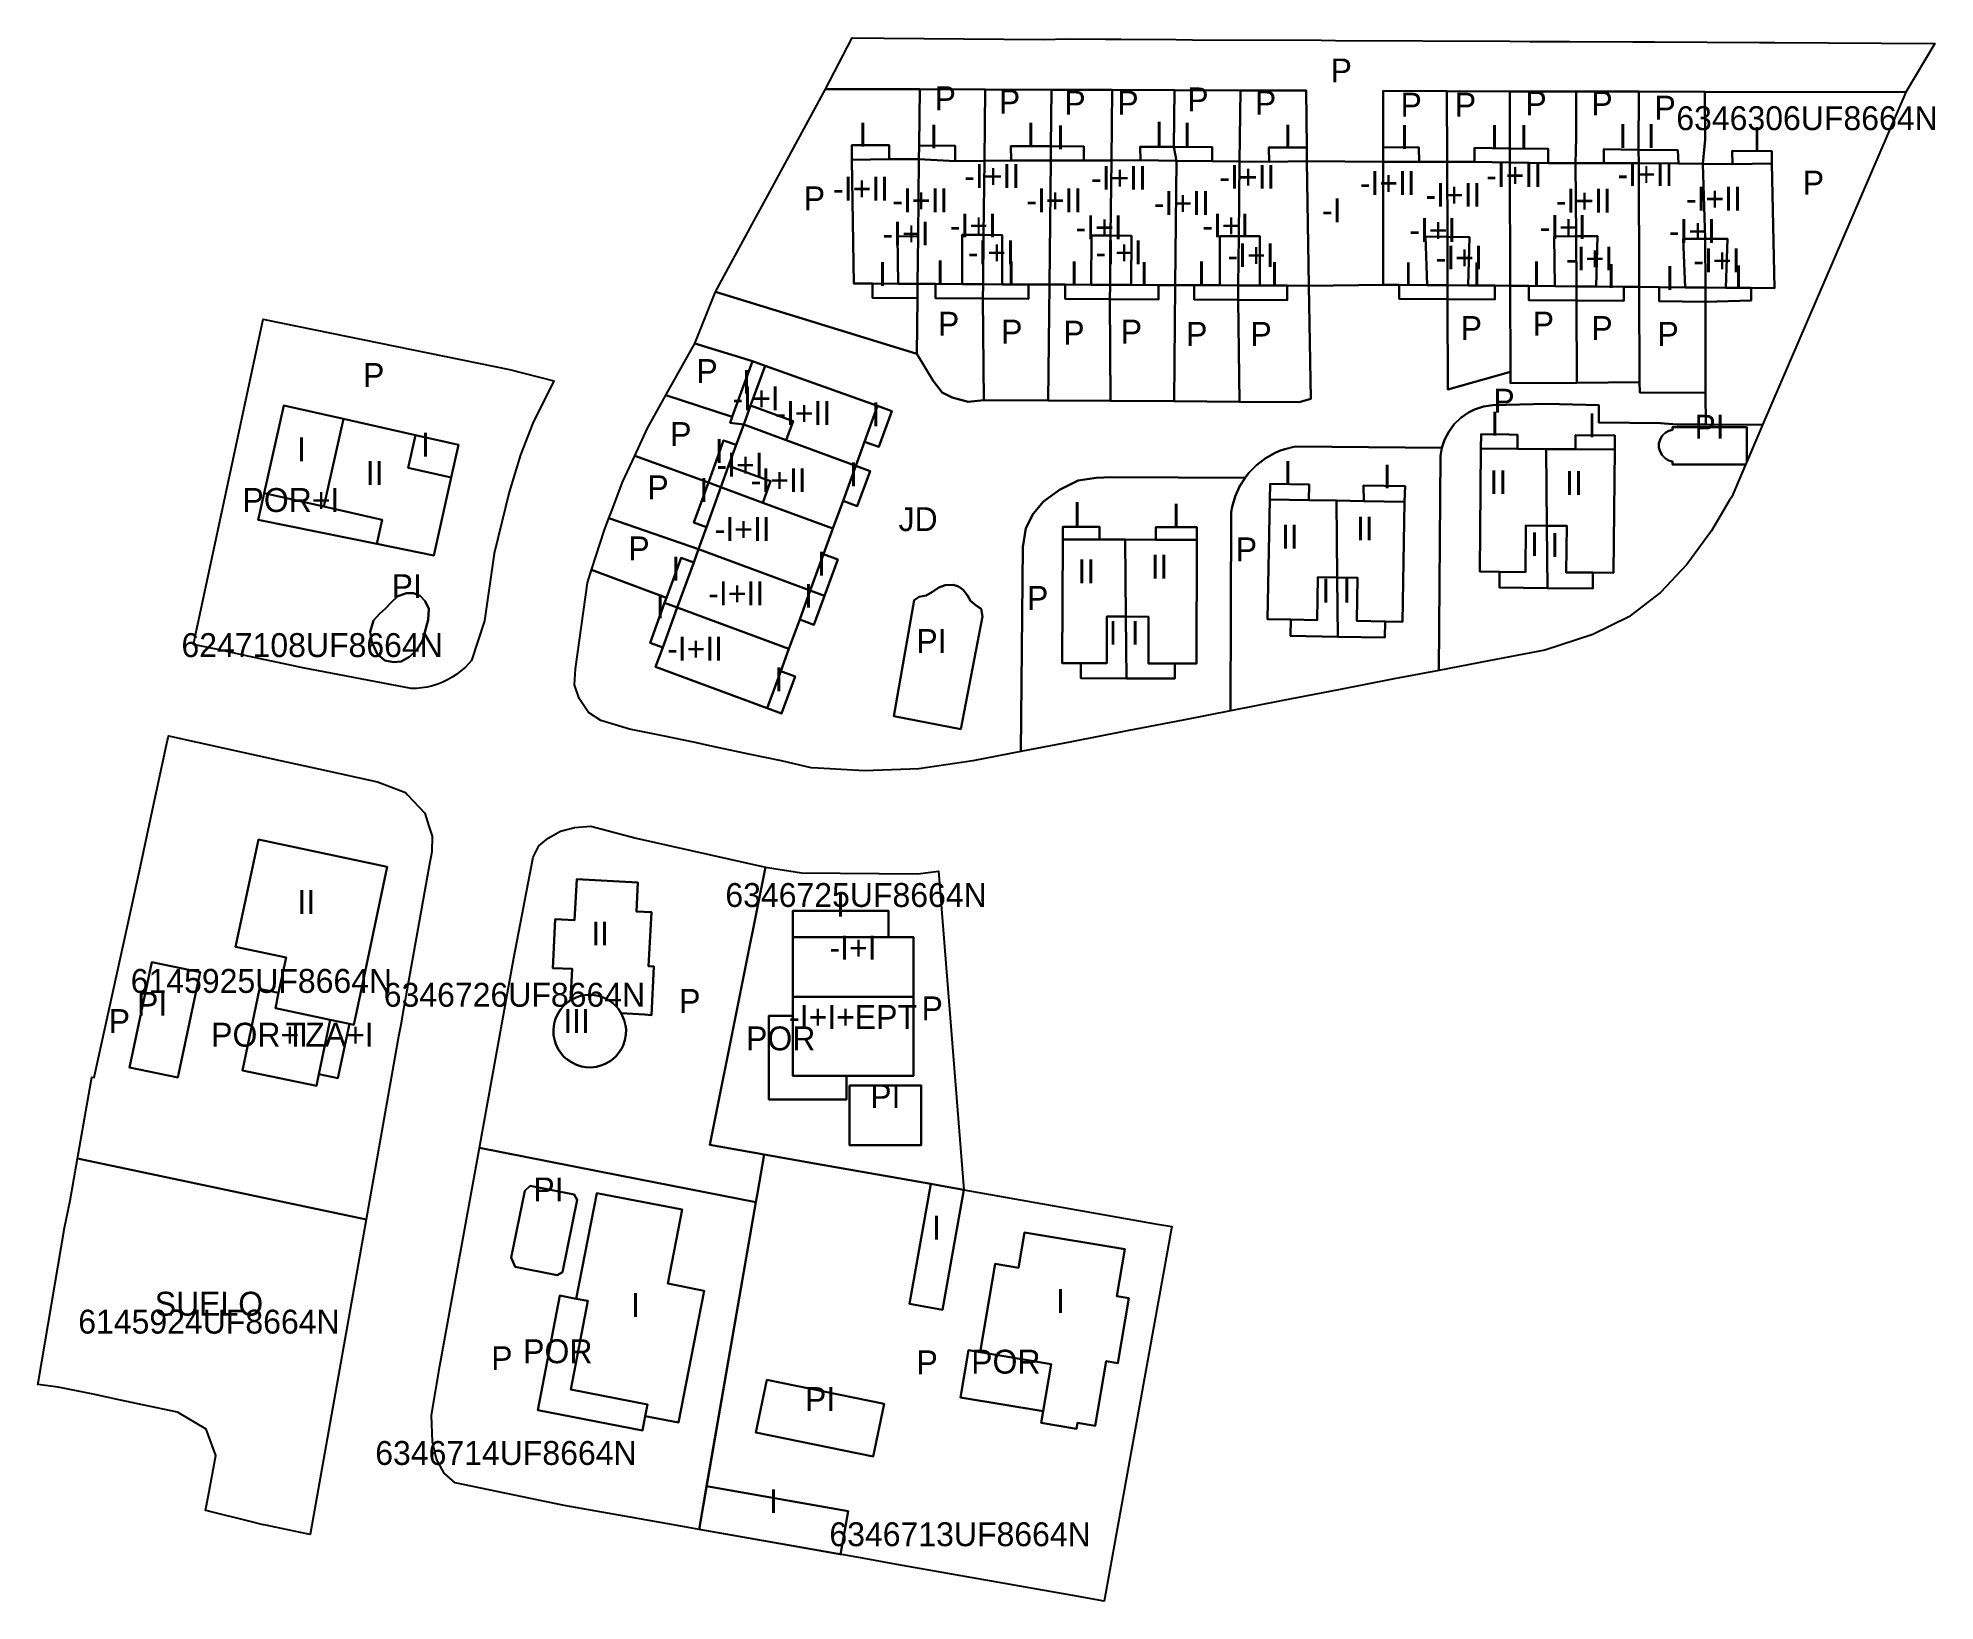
# Model space of a CAD drawing. Extents: x 386079 to 386238, y 4064353 to 4064483.
import ezdxf
from ezdxf.enums import TextEntityAlignment as Align

# ---------------------------------------------------------------- set-up
doc = ezdxf.new("R2010")
doc.units = 0
for name, color, linetype in [('Construccion', 6, 'CONTINUOUS'), ('Parcela', 7, 'CONTINUOUS'), ('RefCatastral', 7, 'CONTINUOUS'), ('txtConstru', 6, 'CONTINUOUS')]:
    doc.layers.add(name, color=color, linetype=linetype)

msp = doc.modelspace()

# ---------------------------------------------------------------- texts
at = {"layer": 'RefCatastral'}
for s, p in [('6346306UF8664N', (386226.97, 4064475.12)), ('6247108UF8664N', (386101.95, 4064431.03)), ('6346725UF8664N', (386147.44, 4064410.12)), ('6145925UF8664N', (386097.71, 4064402.93)), ('6346726UF8664N', (386118.87, 4064401.77)), ('6145924UF8664N', (386093.32, 4064374.42)), ('6346714UF8664N', (386118.16, 4064363.43)), ('6346713UF8664N', (386156.14, 4064356.63))]:
    msp.add_text(s, height=2, dxfattribs=at).set_placement(p, align=Align.BOTTOM_CENTER)
at = {"layer": 'txtConstru'}
for s, p in [('P', (386188.02, 4064479.11)), ('P', (386154.9, 4064476.79)), ('P', (386160.28, 4064476.51)), ('P', (386165.75, 4064476.41)), ('P', (386170.18, 4064476.41)), ('P', (386176.03, 4064476.69)), ('P', (386181.69, 4064476.41)), ('P', (386193.87, 4064476.25)), ('P', (386198.41, 4064476.25)), ('P', (386204.31, 4064476.37)), ('P', (386209.83, 4064476.37)), ('P', (386215.11, 4064476)), ('I', (386148.01, 4064473.74)), ('I', (386153.95, 4064473.59)), ('I', (386162.06, 4064473.74)), ('I', (386164.54, 4064473.52)), ('I', (386172.8, 4064473.82)), ('I', (386175.13, 4064473.74)), ('I', (386183.55, 4064473.59)), ('I', (386193.31, 4064473.55)), ('I', (386200.84, 4064473.55)), ('I', (386203.3, 4064473.55)), ('I', (386211.57, 4064473.63)), ('I', (386213.95, 4064473.63)), ('I', (386222.79, 4064473.39)), ('-I+II', (386158.83, 4064470.28)), ('-I+II', (386169.43, 4064470.13)), ('-I+II', (386180.17, 4064470.21)), ('-I+II', (386191.91, 4064469.7)), ('-I+II', (386202.48, 4064470.35)), ('-I+II', (386213.46, 4064470.44)), ('P', (386227.51, 4064469.73)), ('P', (386143.96, 4064468.41)), ('-I+II', (386147.86, 4064469.23)), ('-I+II', (386152.82, 4064468.25)), ('-I+II', (386164.02, 4064468.25)), ('-I+II', (386174.69, 4064468.02)), ('-I+II', (386197.4, 4064468.71)), ('-I+II', (386208.3, 4064468.22)), ('-I+II', (386219.19, 4064468.39)), ('-I', (386187.23, 4064467.41)), ('-I+I', (386151.62, 4064465.47)), ('-I+I', (386157.25, 4064466.14)), ('-I+I', (386167.77, 4064465.99)), ('-I+I', (386178.37, 4064466.14)), ('-I+I', (386195.68, 4064465.76)), ('-I+I', (386206.58, 4064466.01)), ('-I+I', (386217.39, 4064465.68)), ('-I+I', (386158.76, 4064463.89)), ('-I+I', (386169.43, 4064463.89)), ('-I+I', (386180.47, 4064463.66)), ('-I+I', (386197.89, 4064463.46)), ('-I+I', (386208.79, 4064463.38)), ('I', (386149.66, 4064462.08)), ('I', (386154.47, 4064462.23)), ('I', (386160.41, 4064462.15)), ('I', (386165.67, 4064462.15)), ('I', (386171.53, 4064462.08)), ('I', (386176.34, 4064462.15)), ('I', (386182.43, 4064462.08)), ('I', (386193.63, 4064462.07)), ('I', (386199.37, 4064462.07)), ('I', (386204.36, 4064462.15)), ('I', (386210.59, 4064461.91)), ('I', (386215.5, 4064461.74)), ('-I+I', (386219.44, 4064463.22)), ('I', (386221.24, 4064461.82)), ('P', (386155.18, 4064457.92)), ('P', (386160.47, 4064457.26)), ('P', (386165.66, 4064457.17)), ('P', (386170.47, 4064457.26)), ('P', (386175.94, 4064457.07)), ('P', (386181.32, 4064457.07)), ('P', (386198.9, 4064457.56)), ('P', (386204.92, 4064457.93)), ('P', (386209.83, 4064457.56)), ('P', (386215.36, 4064457.07)), ('P', (386134.98, 4064453.96)), ('P', (386107.1, 4064453.63)), ('I', (386138.27, 4064453.06)), ('-I+I', (386139.08, 4064451.68)), ('P', (386201.63, 4064451.48)), ('-I+II', (386143.03, 4064450.45)), ('I', (386149.09, 4064450.34)), ('I', (386200.86, 4064449.55)), ('I', (386208.99, 4064449.41)), ('PI', (386218.83, 4064449.3)), ('I', (386101.06, 4064447.42)), ('I', (386111.42, 4064447.81)), ('P', (386132.79, 4064448.69)), ('I', (386135.98, 4064447.27)), ('-I+I', (386137.74, 4064446.12)), ('II', (386107.18, 4064445.44)), ('P', (386130.88, 4064444.23)), ('-I+II', (386140.97, 4064444.83)), ('I', (386147.23, 4064445.32)), ('I', (386183.56, 4064445.43)), ('I', (386191.85, 4064445.14)), ('II', (386201.15, 4064444.66)), ('II', (386207.49, 4064444.59)), ('POR+I', (386100.18, 4064443.17)), ('I', (386134.72, 4064444.01)), ('JD', (386152.63, 4064441.57)), ('I', (386165.94, 4064442)), ('I', (386174.2, 4064441.87)), ('-I+II', (386137.96, 4064440.74)), ('II', (386183.72, 4064440.11)), ('II', (386189.99, 4064440.79)), ('I', (386204.17, 4064439.48)), ('P', (386129.29, 4064439.12)), ('P', (386180.09, 4064439.04)), ('I', (386205.89, 4064439.41)), ('I', (386132.37, 4064437.42)), ('I', (386144.54, 4064437.84)), ('II', (386166.7, 4064437.21)), ('II', (386172.82, 4064437.6)), ('PI', (386109.86, 4064435.96)), ('-I+II', (386137.42, 4064435.36)), ('I', (386143.47, 4064435.15)), ('P', (386162.63, 4064434.98)), ('I', (386186.74, 4064435.58)), ('I', (386188.48, 4064435.58)), ('I', (386131.05, 4064434.27)), ('I', (386168.93, 4064432.06)), ('I', (386170.78, 4064432.06)), ('-I+II', (386133.98, 4064430.73)), ('PI', (386153.75, 4064431.37)), ('I', (386140.99, 4064428.16)), ('II', (386101.46, 4064409.54)), ('I', (386146.14, 4064409.3)), ('II', (386126.04, 4064406.9)), ('-I+I', (386147.19, 4064405.71)), ('PI', (386088.57, 4064401.01)), ('P', (386133.54, 4064401.25)), ('-I+I+EPT', (386147.19, 4064399.92)), ('P', (386153.81, 4064400.63)), ('P', (386085.83, 4064399.57)), ('POR+I', (386097.56, 4064398.43)), ('TZA+I', (386103.42, 4064398.43)), ('III', (386124.07, 4064399.58)), ('POR', (386141.14, 4064398.12)), ('PI', (386149.89, 4064393.29)), ('PI', (386121.72, 4064385.48)), ('I', (386154.18, 4064382.28)), ('I', (386164.54, 4064376.14)), ('SUELO', (386093.32, 4064375.92)), ('I', (386129, 4064375.81)), ('P', (386117.82, 4064371.36)), ('POR', (386122.5, 4064371.94)), ('P', (386153.39, 4064371.01)), ('POR', (386159.97, 4064371.07)), ('PI', (386144.43, 4064367.94)), ('I', (386140.54, 4064359.4))]:
    msp.add_text(s, height=2, dxfattribs=at).set_placement(p, align=Align.BOTTOM_CENTER)

# ---------------------------------------------------------------- linework, layer by layer
at = {"layer": 'Construccion'}
for points in [[(386152.7615, 4064479.137), (386144.881, 4064479.157), (386147.1215, 4064483.437), (386149.7515, 4064483.427), (386163.1515, 4064483.297), (386165.0715, 4064483.347), (386168.3115, 4064483.327), (386169.5915, 4064483.327), (386174.2215, 4064483.297), (386175.5715, 4064483.287), (386186.3415, 4064483.237), (386187.5515, 4064483.227), (386202.132, 4064483.157), (386203.802, 4064483.147), (386205.892, 4064483.137), (386207.142, 4064483.127), (386212.392, 4064483.107), (386214.232, 4064483.0965), (386222.992, 4064483.0565), (386224.282, 4064483.0465), (386237.662, 4064482.9765), (386235.232, 4064478.8865), (386218.432, 4064478.9365), (386212.902, 4064478.9465), (386207.652, 4064478.957), (386202.132, 4064478.967), (386196.862, 4064478.977), (386191.5215, 4064478.997), (386191.5215, 4064474.307), (386191.5215, 4064473.067), (386185.1515, 4064473.117), (386185.1315, 4064474.267), (386185.0715, 4064479.027), (386179.5815, 4064479.047), (386174.0815, 4064479.067), (386168.8515, 4064479.087), (386163.7815, 4064479.107), (386158.2415, 4064479.117), (386152.7615, 4064479.137)], [(386152.531, 4064456.997), (386135.691, 4064462.1875), (386138.921, 4064468.1575), (386139.901, 4064469.9575), (386144.881, 4064479.157), (386152.7615, 4064479.137), (386152.7115, 4064474.427), (386152.7015, 4064473.297), (386150.2015, 4064473.297), (386150.2215, 4064474.457), (386147.0815, 4064474.457), (386147.101, 4064473.247), (386147.251, 4064462.887), (386148.821, 4064462.877), (386148.811, 4064461.677), (386152.5815, 4064461.657), (386152.531, 4064456.997)], [(386155.7415, 4064473.137), (386155.7415, 4064474.417), (386152.7115, 4064474.427), (386152.7615, 4064479.137), (386158.2415, 4064479.117), (386158.1715, 4064473.157), (386155.7415, 4064473.137)], [(386158.1715, 4064473.157), (386158.2415, 4064479.117), (386163.7815, 4064479.107), (386163.7315, 4064474.377), (386160.3915, 4064474.387), (386160.4215, 4064473.177), (386158.1715, 4064473.157)], [(386166.4815, 4064473.177), (386166.5015, 4064474.357), (386163.7315, 4064474.377), (386163.7815, 4064479.107), (386168.8515, 4064479.087), (386168.7915, 4064473.187), (386166.4815, 4064473.177)], [(386168.7915, 4064473.187), (386168.8515, 4064479.087), (386174.0815, 4064479.067), (386174.0315, 4064474.327), (386171.2115, 4064474.337), (386171.2315, 4064473.197), (386168.7915, 4064473.187)], [(386177.2215, 4064473.127), (386177.2215, 4064474.307), (386174.0315, 4064474.327), (386174.0815, 4064479.067), (386179.5815, 4064479.047), (386179.5215, 4064473.097), (386177.2215, 4064473.127)], [(386181.9915, 4064473.067), (386179.5215, 4064473.097), (386179.5815, 4064479.047), (386185.0715, 4064479.027), (386185.1315, 4064474.267), (386181.9515, 4064474.277), (386181.9915, 4064473.067)], [(386194.5315, 4064473.067), (386194.5215, 4064474.277), (386191.5215, 4064474.307), (386191.5215, 4064478.997), (386196.862, 4064478.977), (386196.8715, 4064473.077), (386194.5315, 4064473.067)], [(386196.862, 4064478.977), (386202.132, 4064478.967), (386202.112, 4064474.197), (386199.172, 4064474.227), (386199.162, 4064473.077), (386196.8715, 4064473.077), (386196.862, 4064478.977)], [(386205.322, 4064472.947), (386205.332, 4064474.157), (386202.112, 4064474.197), (386202.132, 4064478.967), (386207.652, 4064478.957), (386207.662, 4064475.077), (386207.602, 4064472.947), (386205.322, 4064472.947)], [(386207.602, 4064472.947), (386207.662, 4064475.077), (386207.652, 4064478.957), (386212.902, 4064478.9465), (386212.882, 4064474.0865), (386209.982, 4064474.117), (386209.982, 4064472.947), (386207.602, 4064472.947)], [(386216.212, 4064472.9365), (386216.172, 4064474.0465), (386212.882, 4064474.0865), (386212.902, 4064478.9465), (386218.432, 4064478.9365), (386218.442, 4064474.9265), (386218.252, 4064472.9065), (386216.212, 4064472.9365)], [(386220.742, 4064472.8665), (386218.252, 4064472.9065), (386218.442, 4064474.9265), (386218.432, 4064478.9365), (386235.232, 4064478.8865), (386223.262, 4064451.0565), (386218.502, 4064451.0765), (386218.492, 4064453.7265), (386218.472, 4064461.3665), (386222.312, 4064461.4565), (386222.292, 4064462.5265), (386224.262, 4064462.5065), (386224.042, 4064472.9365), (386224.022, 4064473.9565), (386220.702, 4064473.9965), (386220.742, 4064472.8665)], [(386147.101, 4064473.247), (386147.0815, 4064474.457), (386150.2215, 4064474.457), (386150.2015, 4064473.297), (386147.101, 4064473.247)], [(386155.7415, 4064473.137), (386152.7015, 4064473.297), (386152.7115, 4064474.427), (386155.7415, 4064474.417), (386155.7415, 4064473.137)], [(386160.4215, 4064473.177), (386160.3915, 4064474.387), (386163.7315, 4064474.377), (386163.7215, 4064473.177), (386160.4215, 4064473.177)], [(386163.7215, 4064473.177), (386163.7315, 4064474.377), (386166.5015, 4064474.357), (386166.4815, 4064473.177), (386163.7215, 4064473.177)], [(386171.2315, 4064473.197), (386171.2115, 4064474.337), (386174.0315, 4064474.327), (386174.2515, 4064473.157), (386171.2315, 4064473.197)], [(386174.0315, 4064474.327), (386177.2215, 4064474.307), (386177.2215, 4064473.127), (386174.2515, 4064473.157), (386174.0315, 4064474.327)], [(386181.9915, 4064473.067), (386181.9515, 4064474.277), (386185.1315, 4064474.267), (386185.1515, 4064473.117), (386181.9915, 4064473.067)], [(386191.5215, 4064474.307), (386194.5215, 4064474.277), (386194.5315, 4064473.067), (386191.5215, 4064473.067), (386191.5215, 4064474.307)], [(386202.112, 4064473.017), (386199.162, 4064473.077), (386199.172, 4064474.227), (386202.112, 4064474.197), (386202.112, 4064473.017)], [(386202.112, 4064474.197), (386205.332, 4064474.157), (386205.322, 4064472.947), (386202.112, 4064473.017), (386202.112, 4064474.197)], [(386212.912, 4064472.9465), (386209.982, 4064472.947), (386209.982, 4064474.117), (386212.882, 4064474.0865), (386212.912, 4064472.9465)], [(386212.882, 4064474.0865), (386216.172, 4064474.0465), (386216.212, 4064472.9365), (386212.912, 4064472.9465), (386212.882, 4064474.0865)], [(386220.742, 4064472.8665), (386220.702, 4064473.9965), (386224.022, 4064473.9565), (386224.042, 4064472.9365), (386220.742, 4064472.8665)], [(386148.821, 4064462.877), (386147.251, 4064462.887), (386147.101, 4064473.247), (386150.2015, 4064473.297), (386152.7015, 4064473.297), (386152.6315, 4064466.827), (386150.9015, 4064466.837), (386150.951, 4064462.867), (386148.821, 4064462.877)], [(386154.0915, 4064462.847), (386152.5915, 4064462.857), (386152.6315, 4064466.827), (386152.7015, 4064473.297), (386155.7415, 4064473.137), (386158.1715, 4064473.157), (386158.1115, 4064466.947), (386156.3215, 4064466.957), (386156.3015, 4064462.837), (386154.0915, 4064462.847)], [(386159.6515, 4064462.817), (386159.6715, 4064466.937), (386158.1115, 4064466.947), (386158.1715, 4064473.157), (386160.4215, 4064473.177), (386163.7215, 4064473.177), (386163.6115, 4064462.797), (386161.8615, 4064462.807), (386159.6515, 4064462.817)], [(386163.6115, 4064462.797), (386163.7215, 4064473.177), (386166.4815, 4064473.177), (386168.7915, 4064473.187), (386168.7215, 4064466.897), (386167.1315, 4064466.907), (386167.1115, 4064462.787), (386164.9315, 4064462.797), (386163.6115, 4064462.797)], [(386170.4615, 4064462.767), (386170.4815, 4064466.887), (386168.7215, 4064466.897), (386168.7915, 4064473.187), (386171.2315, 4064473.197), (386174.2515, 4064473.157), (386174.1415, 4064462.757), (386172.7215, 4064462.757), (386170.4615, 4064462.767)], [(386175.7315, 4064462.747), (386174.1415, 4064462.757), (386174.2515, 4064473.157), (386177.2215, 4064473.127), (386179.5215, 4064473.097), (386179.4515, 4064466.847), (386177.8715, 4064466.857), (386177.8515, 4064462.737), (386175.7315, 4064462.747)], [(386181.2015, 4064462.717), (386181.2215, 4064466.837), (386179.4515, 4064466.847), (386179.5215, 4064473.097), (386181.9915, 4064473.067), (386185.1515, 4064473.117), (386185.3015, 4064462.697), (386183.5015, 4064462.707), (386181.2015, 4064462.717)], [(386185.1515, 4064473.117), (386191.5215, 4064473.067), (386191.5115, 4064462.787), (386185.3015, 4064462.697), (386185.1515, 4064473.117)], [(386192.8515, 4064462.777), (386191.5115, 4064462.787), (386191.5215, 4064473.067), (386194.5315, 4064473.067), (386196.8715, 4064473.077), (386196.8915, 4064466.797), (386195.0615, 4064466.817), (386195.2115, 4064462.757), (386192.8515, 4064462.777)], [(386196.8915, 4064466.797), (386196.8715, 4064473.077), (386199.162, 4064473.077), (386202.112, 4064473.017), (386202.142, 4064462.697), (386200.8615, 4064462.707), (386198.6215, 4064462.727), (386198.7415, 4064466.767), (386196.8915, 4064466.797)], [(386202.112, 4064473.017), (386205.322, 4064472.947), (386207.602, 4064472.947), (386207.652, 4064466.837), (386205.832, 4064466.817), (386205.892, 4064462.667), (386203.712, 4064462.687), (386202.142, 4064462.697), (386202.112, 4064473.017)], [(386207.652, 4064466.837), (386207.602, 4064472.947), (386209.982, 4064472.947), (386212.912, 4064472.9465), (386212.942, 4064462.6065), (386211.652, 4064462.617), (386209.352, 4064462.637), (386209.442, 4064466.857), (386207.652, 4064466.837)], [(386212.912, 4064472.9465), (386216.212, 4064472.9365), (386218.252, 4064472.9065), (386218.462, 4064466.6265), (386216.612, 4064466.6365), (386216.782, 4064462.5665), (386214.612, 4064462.5865), (386212.942, 4064462.6065), (386212.912, 4064472.9465)], [(386218.252, 4064472.9065), (386220.742, 4064472.8665), (386224.042, 4064472.9365), (386224.262, 4064462.5065), (386222.292, 4064462.5265), (386220.172, 4064462.5365), (386220.312, 4064466.6165), (386218.462, 4064466.6265), (386218.252, 4064472.9065)], [(386150.951, 4064462.867), (386150.9015, 4064466.837), (386152.6315, 4064466.827), (386152.5915, 4064462.857), (386150.951, 4064462.867)], [(386158.0615, 4064462.827), (386156.3015, 4064462.837), (386156.3215, 4064466.957), (386158.1115, 4064466.947), (386158.0615, 4064462.827)], [(386159.6515, 4064462.817), (386158.0615, 4064462.827), (386158.1115, 4064466.947), (386159.6715, 4064466.937), (386159.6515, 4064462.817)], [(386168.6815, 4064462.777), (386167.1115, 4064462.787), (386167.1315, 4064466.907), (386168.7215, 4064466.897), (386168.6815, 4064462.777)], [(386170.4615, 4064462.767), (386168.6815, 4064462.777), (386168.7215, 4064466.897), (386170.4815, 4064466.887), (386170.4615, 4064462.767)], [(386179.4115, 4064462.727), (386177.8515, 4064462.737), (386177.8715, 4064466.857), (386179.4515, 4064466.847), (386179.4115, 4064462.727)], [(386181.2015, 4064462.717), (386179.4115, 4064462.727), (386179.4515, 4064466.847), (386181.2215, 4064466.837), (386181.2015, 4064462.717)], [(386195.2115, 4064462.757), (386195.0615, 4064466.817), (386196.8915, 4064466.797), (386196.9015, 4064462.737), (386195.2115, 4064462.757)], [(386196.8915, 4064466.797), (386198.7415, 4064466.767), (386198.6215, 4064462.727), (386196.9015, 4064462.737), (386196.8915, 4064466.797)], [(386205.892, 4064462.667), (386205.832, 4064466.817), (386207.652, 4064466.837), (386207.692, 4064462.647), (386205.892, 4064462.667)], [(386207.692, 4064462.647), (386207.652, 4064466.837), (386209.442, 4064466.857), (386209.352, 4064462.637), (386207.692, 4064462.647)], [(386216.782, 4064462.5665), (386216.612, 4064466.6365), (386218.462, 4064466.6265), (386218.472, 4064462.5565), (386216.782, 4064462.5665)], [(386218.462, 4064466.6265), (386220.312, 4064466.6165), (386220.172, 4064462.5365), (386218.472, 4064462.5565), (386218.462, 4064466.6265)], [(386161.221, 4064423.717), (386157.211, 4064422.937), (386152.691, 4064422.267), (386148.151, 4064422.097), (386144.261, 4064422.337), (386143.691, 4064422.367), (386141.211, 4064422.947), (386138.461, 4064423.5175), (386135.201, 4064424.2075), (386133.981, 4064424.4775), (386131.291, 4064425.0475), (386128.501, 4064425.5975), (386126.091, 4064426.3075), (386125.051, 4064426.9775), (386124.271, 4064428.1575), (386123.891, 4064429.3175), (386123.981, 4064430.6475), (386124.971, 4064437.8375), (386125.321, 4064438.9375), (386131.581, 4064436.5775), (386131.431, 4064436.1575), (386130.211, 4064432.8075), (386131.271, 4064432.4275), (386130.681, 4064430.8075), (386140.011, 4064427.3575), (386141.211, 4064426.907), (386142.341, 4064430.007), (386141.151, 4064430.437), (386141.831, 4064432.307), (386142.731, 4064434.767), (386143.921, 4064434.327), (386144.801, 4064436.757), (386145.911, 4064439.797), (386144.721, 4064440.227), (386145.511, 4064442.377), (386146.351, 4064444.697), (386147.541, 4064444.267), (386148.611, 4064447.177), (386147.431, 4064447.617), (386148.151, 4064449.637), (386149.341, 4064449.207), (386150.441, 4064452.217), (386149.221, 4064452.647), (386139.831, 4064455.9975), (386138.771, 4064456.3775), (386133.971, 4064457.8675), (386135.691, 4064462.1875), (386152.531, 4064456.997), (386153.891, 4064454.737), (386154.641, 4064453.777), (386155.4915, 4064453.337), (386156.8115, 4064452.997), (386158.1215, 4064453.137), (386163.5115, 4064453.097), (386168.7315, 4064453.067), (386174.0415, 4064453.047), (386179.5115, 4064452.987), (386184.4915, 4064452.957), (386185.4815, 4064453.247), (386185.3015, 4064462.697), (386191.5115, 4064462.787), (386192.8515, 4064462.777), (386192.8615, 4064461.607), (386196.9015, 4064461.567), (386196.9215, 4064454.007), (386202.1615, 4064455.487), (386202.1615, 4064454.547), (386207.712, 4064454.587), (386212.962, 4064454.6265), (386212.992, 4064453.7565), (386218.492, 4064453.7265), (386218.502, 4064451.0765), (386216.072, 4064451.0865), (386214.712, 4064451.1965), (386209.572, 4064451.247), (386209.562, 4064452.707), (386205.1915, 4064452.807), (386200.6915, 4064452.717), (386199.9215, 4064452.597), (386199.1515, 4064452.337), (386198.6615, 4064452.097), (386198.0315, 4064451.647), (386197.4715, 4064451.107), (386197.0115, 4064450.487), (386196.6615, 4064449.797), (386196.4415, 4064449.127), (386184.1715, 4064449.247), (386183.2915, 4064449.037), (386182.8615, 4064448.877), (386182.4415, 4064448.697), (386181.6515, 4064448.247), (386180.9215, 4064447.687), (386180.2915, 4064447.037), (386179.9815, 4064446.637), (386168.7915, 4064446.677), (386167.5115, 4064446.637), (386166.0115, 4064446.397), (386164.4615, 4064445.627), (386163.1115, 4064444.637), (386162.2515, 4064443.627), (386161.6515, 4064442.407), (386161.3815, 4064440.837), (386161.221, 4064423.717)], [(386152.5815, 4064461.657), (386148.811, 4064461.677), (386148.821, 4064462.877), (386150.951, 4064462.867), (386152.5915, 4064462.857), (386152.5815, 4064461.657)], [(386158.1215, 4064453.137), (386156.8115, 4064452.997), (386155.4915, 4064453.337), (386154.641, 4064453.777), (386153.891, 4064454.737), (386152.531, 4064456.997), (386152.5815, 4064461.657), (386152.5915, 4064462.857), (386154.0915, 4064462.847), (386154.0815, 4064461.657), (386158.0515, 4064461.637), (386158.1215, 4064453.137)], [(386158.0515, 4064461.637), (386154.0815, 4064461.657), (386154.0915, 4064462.847), (386156.3015, 4064462.837), (386158.0615, 4064462.827), (386158.0515, 4064461.637)], [(386161.8615, 4064462.807), (386161.8615, 4064461.617), (386158.0515, 4064461.637), (386158.0615, 4064462.827), (386159.6515, 4064462.817), (386161.8615, 4064462.807)], [(386158.0515, 4064461.637), (386161.8615, 4064461.617), (386161.8615, 4064462.807), (386163.6115, 4064462.797), (386163.5115, 4064453.097), (386158.1215, 4064453.137), (386158.0515, 4064461.637)], [(386168.7315, 4064453.067), (386163.5115, 4064453.097), (386163.6115, 4064462.797), (386164.9315, 4064462.797), (386164.9315, 4064461.597), (386168.6715, 4064461.577), (386168.7315, 4064453.067)], [(386164.9315, 4064462.797), (386167.1115, 4064462.787), (386168.6815, 4064462.777), (386168.6715, 4064461.577), (386164.9315, 4064461.597), (386164.9315, 4064462.797)], [(386172.7215, 4064462.757), (386172.7215, 4064461.557), (386168.6715, 4064461.577), (386168.6815, 4064462.777), (386170.4615, 4064462.767), (386172.7215, 4064462.757)], [(386168.6715, 4064461.577), (386172.7215, 4064461.557), (386172.7215, 4064462.757), (386174.1415, 4064462.757), (386174.0415, 4064453.047), (386168.7315, 4064453.067), (386168.6715, 4064461.577)], [(386179.5115, 4064452.987), (386174.0415, 4064453.047), (386174.1415, 4064462.757), (386175.7315, 4064462.747), (386175.7315, 4064461.547), (386179.4015, 4064461.527), (386179.5115, 4064452.987)], [(386175.7315, 4064462.747), (386177.8515, 4064462.737), (386179.4115, 4064462.727), (386179.4015, 4064461.527), (386175.7315, 4064461.547), (386175.7315, 4064462.747)], [(386183.5015, 4064462.707), (386183.4915, 4064461.507), (386179.4015, 4064461.527), (386179.4115, 4064462.727), (386181.2015, 4064462.717), (386183.5015, 4064462.707)], [(386179.4015, 4064461.527), (386183.4915, 4064461.507), (386183.5015, 4064462.707), (386185.3015, 4064462.697), (386185.4815, 4064453.247), (386184.4915, 4064452.957), (386179.5115, 4064452.987), (386179.4015, 4064461.527)], [(386192.8515, 4064462.777), (386195.2115, 4064462.757), (386196.9015, 4064462.737), (386196.9015, 4064461.567), (386192.8615, 4064461.607), (386192.8515, 4064462.777)], [(386196.9015, 4064462.737), (386198.6215, 4064462.727), (386200.8615, 4064462.707), (386200.8515, 4064461.537), (386196.9015, 4064461.567), (386196.9015, 4064462.737)], [(386196.9015, 4064461.567), (386200.8515, 4064461.537), (386200.8615, 4064462.707), (386202.142, 4064462.697), (386202.1615, 4064455.487), (386196.9215, 4064454.007), (386196.9015, 4064461.567)], [(386202.142, 4064462.697), (386203.712, 4064462.687), (386203.702, 4064461.507), (386207.692, 4064461.467), (386207.712, 4064454.587), (386202.1615, 4064454.547), (386202.1615, 4064455.487), (386202.142, 4064462.697)], [(386207.692, 4064461.467), (386203.702, 4064461.507), (386203.712, 4064462.687), (386205.892, 4064462.667), (386207.692, 4064462.647), (386207.692, 4064461.467)], [(386207.692, 4064462.647), (386209.352, 4064462.637), (386211.652, 4064462.617), (386211.642, 4064461.437), (386207.692, 4064461.467), (386207.692, 4064462.647)], [(386207.692, 4064461.467), (386211.642, 4064461.437), (386211.652, 4064462.617), (386212.942, 4064462.6065), (386212.962, 4064454.6265), (386207.712, 4064454.587), (386207.692, 4064461.467)], [(386212.942, 4064462.6065), (386214.612, 4064462.5865), (386214.602, 4064461.4065), (386218.472, 4064461.3665), (386218.492, 4064453.7265), (386212.992, 4064453.7565), (386212.962, 4064454.6265), (386212.942, 4064462.6065)], [(386218.472, 4064461.3665), (386214.602, 4064461.4065), (386214.612, 4064462.5865), (386216.782, 4064462.5665), (386218.472, 4064462.5565), (386218.472, 4064461.3665)], [(386218.472, 4064462.5565), (386220.172, 4064462.5365), (386222.292, 4064462.5265), (386222.312, 4064461.4565), (386218.472, 4064461.3665), (386218.472, 4064462.5565)], [(386092.2267, 4064433.6058), (386097.8629, 4064459.909), (386098.1205, 4064459.8575), (386118.471, 4064455.6875), (386122.171, 4064454.7375), (386120.401, 4064451.2075), (386119.381, 4064448.5375), (386118.431, 4064445.4275), (386117.181, 4064440.2975), (386116.361, 4064434.6675), (386115.271, 4064431.3475), (386115.051, 4064431.0975), (386114.741, 4064430.7675), (386114.4005, 4064430.4675), (386114.0405, 4064430.1975), (386113.6705, 4064429.9475), (386113.2805, 4064429.7175), (386112.8705, 4064429.5275), (386112.4505, 4064429.3575), (386112.0205, 4064429.2275), (386111.5805, 4064429.1175), (386111.1305, 4064429.0475), (386110.6805, 4064429.0075), (386110.2305, 4064428.9975), (386101.1605, 4064430.7275), (386100.0105, 4064430.9775), (386096.7105, 4064431.6775), (386094.3205, 4064432.1975), (386092.0205, 4064432.6875), (386092.2267, 4064433.6058)], [(386137.081, 4064451.7175), (386131.541, 4064453.5375), (386133.971, 4064457.8675), (386138.771, 4064456.3775), (386137.081, 4064451.7175)], [(386138.051, 4064451.0875), (386136.901, 4064451.2375), (386137.081, 4064451.7175), (386138.771, 4064456.3775), (386139.831, 4064455.9975), (386138.621, 4064452.6675), (386138.051, 4064451.0875)], [(386141.591, 4064449.777), (386142.171, 4064451.377), (386138.621, 4064452.6675), (386139.831, 4064455.9975), (386149.221, 4064452.647), (386148.151, 4064449.637), (386147.431, 4064447.617), (386141.591, 4064449.777)], [(386135.091, 4064446.2375), (386128.931, 4064448.4775), (386129.991, 4064450.7875), (386131.541, 4064453.5375), (386137.081, 4064451.7175), (386136.901, 4064451.2375), (386138.051, 4064451.0875), (386137.421, 4064449.3775), (386136.361, 4064449.7575), (386135.091, 4064446.2375)], [(386097.95, 4064445.34), (386097.45, 4064443.11), (386107.37, 4064441.09), (386112.12, 4064440.12), (386113.58, 4064446.65), (386114.2, 4064449.4), (386110.6, 4064450.21), (386104.57, 4064451.56), (386099.59, 4064452.67), (386097.95, 4064445.34)], [(386102.93, 4064444.22), (386097.95, 4064445.34), (386099.59, 4064452.67), (386104.57, 4064451.56), (386102.93, 4064444.22)], [(386141.591, 4064449.777), (386138.051, 4064451.0875), (386138.621, 4064452.6675), (386142.171, 4064451.377), (386141.591, 4064449.777)], [(386149.221, 4064452.647), (386150.441, 4064452.217), (386149.341, 4064449.207), (386148.151, 4064449.637), (386149.221, 4064452.647)], [(386196.1815, 4064430.517), (386196.3315, 4064448.477), (386196.4415, 4064449.127), (386196.6615, 4064449.797), (386197.0115, 4064450.487), (386197.4715, 4064451.107), (386198.0315, 4064451.647), (386198.6615, 4064452.097), (386199.1515, 4064452.337), (386199.9215, 4064452.597), (386200.6915, 4064452.717), (386205.1915, 4064452.807), (386209.562, 4064452.707), (386209.572, 4064451.247), (386214.712, 4064451.1965), (386216.072, 4064451.0865), (386218.502, 4064451.0765), (386223.262, 4064451.0565), (386221.9345, 4064447.976), (386221.9345, 4064450.859), (386215.7265, 4064450.859), (386215.7265, 4064450.6495), (386215.4115, 4064450.567), (386215.108, 4064450.393), (386214.859, 4064450.147), (386214.683, 4064449.8445), (386214.5905, 4064449.507), (386214.589, 4064449.157), (386214.678, 4064448.8185), (386214.852, 4064448.5145), (386215.098, 4064448.266), (386215.4005, 4064448.0895), (386215.7265, 4064447.9975), (386215.7265, 4064447.733), (386221.8295, 4064447.733), (386220.672, 4064445.0465), (386220.502, 4064444.7565), (386218.972, 4064442.1965), (386216.912, 4064439.3865), (386214.732, 4064437.0265), (386212.0815, 4064435.0065), (386209.0615, 4064433.527), (386205.0515, 4064432.217), (386200.3615, 4064431.317), (386196.1815, 4064430.517)], [(386107.37, 4064441.09), (386107.82, 4064443.12), (386102.93, 4064444.22), (386104.57, 4064451.56), (386110.6, 4064450.21), (386109.98, 4064447.46), (386113.58, 4064446.65), (386112.12, 4064440.12), (386107.37, 4064441.09)], [(386113.58, 4064446.65), (386109.98, 4064447.46), (386110.6, 4064450.21), (386114.2, 4064449.4), (386113.58, 4064446.65)], [(386139.641, 4064444.5475), (386140.281, 4064446.3375), (386136.781, 4064447.6175), (386137.421, 4064449.3775), (386138.051, 4064451.0875), (386141.591, 4064449.777), (386147.431, 4064447.617), (386146.351, 4064444.697), (386145.511, 4064442.377), (386139.641, 4064444.5475)], [(386199.7015, 4064449.077), (386199.6015, 4064438.787), (386201.2615, 4064438.767), (386201.2415, 4064437.447), (386205.2615, 4064437.407), (386209.0515, 4064437.367), (386209.0615, 4064438.697), (386210.7915, 4064438.6765), (386210.892, 4064448.997), (386210.902, 4064450.157), (386207.622, 4064450.197), (386207.622, 4064449.027), (386205.1615, 4064449.037), (386202.7715, 4064449.047), (386202.7615, 4064450.237), (386202.0715, 4064450.247), (386199.7115, 4064450.267), (386199.7015, 4064449.077)], [(386202.7715, 4064449.047), (386199.7015, 4064449.077), (386199.7115, 4064450.267), (386202.0715, 4064450.247), (386202.7615, 4064450.237), (386202.7715, 4064449.047)], [(386210.892, 4064448.997), (386207.622, 4064449.027), (386207.622, 4064450.197), (386210.902, 4064450.157), (386210.892, 4064448.997)], [(386221.8295, 4064447.733), (386215.7265, 4064447.733), (386215.7265, 4064447.9975), (386215.4005, 4064448.0895), (386215.098, 4064448.266), (386214.852, 4064448.5145), (386214.678, 4064448.8185), (386214.589, 4064449.157), (386214.5905, 4064449.507), (386214.683, 4064449.8445), (386214.859, 4064450.147), (386215.108, 4064450.393), (386215.4115, 4064450.567), (386215.7265, 4064450.6495), (386215.7265, 4064450.859), (386221.9345, 4064450.859), (386221.9345, 4064447.976), (386221.8295, 4064447.733)], [(386134.261, 4064440.6575), (386126.771, 4064443.2575), (386126.951, 4064443.7275), (386127.921, 4064446.2675), (386128.931, 4064448.4775), (386135.091, 4064446.2375), (386133.871, 4064442.8875), (386134.931, 4064442.5075), (386134.261, 4064440.6575)], [(386136.141, 4064445.8475), (386135.091, 4064446.2375), (386136.361, 4064449.7575), (386137.421, 4064449.3775), (386136.781, 4064447.6175), (386136.141, 4064445.8475)], [(386178.7615, 4064427.127), (386178.8115, 4064443.747), (386178.8915, 4064444.197), (386179.1415, 4064445.067), (386179.5215, 4064445.907), (386179.9815, 4064446.637), (386180.2915, 4064447.037), (386180.9215, 4064447.687), (386181.6515, 4064448.247), (386182.4415, 4064448.697), (386182.8615, 4064448.877), (386183.2915, 4064449.037), (386184.1715, 4064449.247), (386196.4415, 4064449.127), (386196.3315, 4064448.477), (386196.1815, 4064430.517), (386192.4415, 4064429.797), (386187.7815, 4064428.897), (386182.9815, 4064427.957), (386178.7615, 4064427.127)], [(386201.2615, 4064438.767), (386199.6015, 4064438.787), (386199.7015, 4064449.077), (386202.7715, 4064449.047), (386205.1615, 4064449.037), (386205.2115, 4064442.617), (386203.4615, 4064442.637), (386203.4215, 4064438.747), (386201.2615, 4064438.767)], [(386205.1615, 4064449.037), (386207.622, 4064449.027), (386210.892, 4064448.997), (386210.7915, 4064438.6765), (386209.0615, 4064438.697), (386206.8315, 4064438.717), (386206.8715, 4064442.607), (386205.2115, 4064442.617), (386205.1615, 4064449.037)], [(386139.641, 4064444.5475), (386136.141, 4064445.8475), (386136.781, 4064447.6175), (386140.281, 4064446.3375), (386139.641, 4064444.5475)], [(386147.431, 4064447.617), (386148.611, 4064447.177), (386147.541, 4064444.267), (386146.351, 4064444.697), (386147.431, 4064447.617)], [(386107.37, 4064441.09), (386097.45, 4064443.11), (386097.95, 4064445.34), (386102.93, 4064444.22), (386107.82, 4064443.12), (386107.37, 4064441.09)], [(386134.931, 4064442.5075), (386133.871, 4064442.8875), (386135.091, 4064446.2375), (386136.141, 4064445.8475), (386134.931, 4064442.5075)], [(386143.611, 4064437.197), (386134.261, 4064440.6575), (386134.931, 4064442.5075), (386136.141, 4064445.8475), (386139.641, 4064444.5475), (386145.511, 4064442.377), (386144.721, 4064440.227), (386143.611, 4064437.197)], [(386161.221, 4064423.717), (386161.3815, 4064440.837), (386161.6515, 4064442.407), (386162.2515, 4064443.627), (386163.1115, 4064444.637), (386164.4615, 4064445.627), (386166.0115, 4064446.397), (386167.5115, 4064446.637), (386168.7915, 4064446.677), (386179.9815, 4064446.637), (386179.5215, 4064445.907), (386179.1415, 4064445.067), (386178.8915, 4064444.197), (386178.8115, 4064443.747), (386178.7615, 4064427.127), (386174.9515, 4064426.387), (386170.1115, 4064425.447), (386165.451, 4064424.537), (386161.221, 4064423.717)], [(386182.0515, 4064444.817), (386181.8615, 4064434.807), (386183.7915, 4064434.767), (386183.7615, 4064433.407), (386187.7215, 4064433.327), (386191.6615, 4064433.257), (386191.6915, 4064434.617), (386193.1315, 4064434.587), (386193.3215, 4064444.617), (386193.3515, 4064445.917), (386189.8915, 4064445.987), (386189.9015, 4064444.687), (386187.6215, 4064444.717), (386185.3215, 4064444.757), (386185.3415, 4064446.067), (386182.0815, 4064446.137), (386182.0515, 4064444.817)], [(386185.3215, 4064444.757), (386182.0515, 4064444.817), (386182.0815, 4064446.137), (386185.3415, 4064446.067), (386185.3215, 4064444.757)], [(386189.9015, 4064444.687), (386189.8915, 4064445.987), (386193.3515, 4064445.917), (386193.3215, 4064444.617), (386189.9015, 4064444.687)], [(386183.7915, 4064434.767), (386181.8615, 4064434.807), (386182.0515, 4064444.817), (386185.3215, 4064444.757), (386187.6215, 4064444.717), (386187.6815, 4064438.277), (386186.0615, 4064438.307), (386185.9915, 4064434.727), (386183.7915, 4064434.767)], [(386187.6215, 4064444.717), (386189.9015, 4064444.687), (386193.3215, 4064444.617), (386193.1315, 4064434.587), (386191.6915, 4064434.617), (386189.3215, 4064434.657), (386189.3915, 4064438.247), (386187.6815, 4064438.277), (386187.6215, 4064444.717)], [(386131.581, 4064436.5775), (386125.321, 4064438.9375), (386126.401, 4064442.2775), (386126.771, 4064443.2575), (386134.261, 4064440.6575), (386133.861, 4064439.5475), (386132.801, 4064439.9375), (386131.581, 4064436.5775)], [(386164.7315, 4064441.467), (386164.6915, 4064431.117), (386166.2415, 4064431.107), (386166.2315, 4064429.857), (386170.0515, 4064429.847), (386174.0915, 4064429.827), (386174.0915, 4064431.087), (386175.9015, 4064431.077), (386175.9415, 4064441.437), (386175.9415, 4064442.497), (386173.1615, 4064442.507), (386172.5115, 4064442.507), (386172.5215, 4064441.447), (386169.9515, 4064441.457), (386167.8015, 4064441.457), (386167.8015, 4064442.527), (386164.7315, 4064442.537), (386164.7315, 4064441.467)], [(386167.8015, 4064441.457), (386164.7315, 4064441.467), (386164.7315, 4064442.537), (386167.8015, 4064442.527), (386167.8015, 4064441.457)], [(386172.5215, 4064441.447), (386172.5115, 4064442.507), (386173.1615, 4064442.507), (386175.9415, 4064442.497), (386175.9415, 4064441.437), (386172.5215, 4064441.447)], [(386205.2615, 4064437.407), (386201.2415, 4064437.447), (386201.2615, 4064438.767), (386203.4215, 4064438.747), (386203.4615, 4064442.637), (386205.2115, 4064442.617), (386205.2615, 4064437.407)], [(386205.2115, 4064442.617), (386206.8715, 4064442.607), (386206.8315, 4064438.717), (386209.0615, 4064438.697), (386209.0515, 4064437.367), (386205.2615, 4064437.407), (386205.2115, 4064442.617)], [(386141.831, 4064432.307), (386132.481, 4064435.7675), (386133.861, 4064439.5475), (386134.261, 4064440.6575), (386143.611, 4064437.197), (386142.731, 4064434.767), (386141.831, 4064432.307)], [(386166.2415, 4064431.107), (386164.6915, 4064431.117), (386164.7315, 4064441.467), (386167.8015, 4064441.457), (386169.9515, 4064441.457), (386170.0015, 4064435.017), (386168.4215, 4064435.017), (386168.4115, 4064431.107), (386166.2415, 4064431.107)], [(386169.9515, 4064441.457), (386172.5215, 4064441.447), (386175.9415, 4064441.437), (386175.9015, 4064431.077), (386174.0915, 4064431.087), (386171.8915, 4064431.087), (386171.9115, 4064435.007), (386170.0015, 4064435.017), (386169.9515, 4064441.457)], [(386132.481, 4064435.7675), (386131.431, 4064436.1575), (386131.581, 4064436.5775), (386132.801, 4064439.9375), (386133.861, 4064439.5475), (386132.481, 4064435.7675)], [(386144.801, 4064436.757), (386143.611, 4064437.197), (386144.721, 4064440.227), (386145.911, 4064439.797), (386144.801, 4064436.757)], [(386156.211, 4064425.597), (386158.011, 4064435.027), (386157.891, 4064435.677), (386157.501, 4064435.907), (386157.011, 4064436.327), (386156.751, 4064436.787), (386156.411, 4064437.267), (386156.011, 4064437.527), (386155.561, 4064437.677), (386154.901, 4064437.637), (386154.371, 4064437.437), (386153.841, 4064437.087), (386153.301, 4064436.787), (386152.711, 4064436.667), (386152.311, 4064436.397), (386150.601, 4064426.697), (386156.211, 4064425.597)], [(386156.211, 4064425.597), (386150.601, 4064426.697), (386152.311, 4064436.397), (386152.711, 4064436.667), (386153.301, 4064436.787), (386153.841, 4064437.087), (386154.371, 4064437.437), (386154.901, 4064437.637), (386155.561, 4064437.677), (386156.011, 4064437.527), (386156.411, 4064437.267), (386156.751, 4064436.787), (386157.011, 4064436.327), (386157.501, 4064435.907), (386157.891, 4064435.677), (386158.011, 4064435.027), (386156.211, 4064425.597)], [(386187.7215, 4064433.327), (386183.7615, 4064433.407), (386183.7915, 4064434.767), (386185.9915, 4064434.727), (386186.0615, 4064438.307), (386187.6815, 4064438.277), (386187.7215, 4064433.327)], [(386187.6815, 4064438.277), (386189.3915, 4064438.247), (386189.3215, 4064434.657), (386191.6915, 4064434.617), (386191.6615, 4064433.257), (386187.7215, 4064433.327), (386187.6815, 4064438.277)], [(386110.99, 4064436.75), (386110.44, 4064436.98), (386109.83, 4064436.98), (386109.13, 4064436.72), (386108.53, 4064436.16), (386108.09, 4064435.69), (386107.59, 4064435.25), (386107.07, 4064434.68), (386106.8, 4064433.75), (386106.95, 4064432.89), (386107.38, 4064431.89), (386108.02, 4064431.34), (386108.75, 4064431.2), (386109.41, 4064431.27), (386110.1, 4064431.66), (386110.72, 4064432.23), (386111.18, 4064432.98), (386111.66, 4064434.74), (386111.72, 4064435.66), (386111.4, 4064436.32), (386110.99, 4064436.75)], [(386110.99, 4064436.75), (386111.4, 4064436.32), (386111.72, 4064435.66), (386111.66, 4064434.74), (386111.18, 4064432.98), (386110.72, 4064432.23), (386110.1, 4064431.66), (386109.41, 4064431.27), (386108.75, 4064431.2), (386108.02, 4064431.34), (386107.38, 4064431.89), (386106.95, 4064432.89), (386106.8, 4064433.75), (386107.07, 4064434.68), (386107.59, 4064435.25), (386108.09, 4064435.69), (386108.53, 4064436.16), (386109.13, 4064436.72), (386109.83, 4064436.98), (386110.44, 4064436.98), (386110.99, 4064436.75)], [(386131.271, 4064432.4275), (386130.211, 4064432.8075), (386131.431, 4064436.1575), (386132.481, 4064435.7675), (386131.271, 4064432.4275)], [(386140.011, 4064427.3575), (386130.681, 4064430.8075), (386131.271, 4064432.4275), (386132.481, 4064435.7675), (386141.831, 4064432.307), (386141.151, 4064430.437), (386140.011, 4064427.3575)], [(386144.801, 4064436.757), (386143.921, 4064434.327), (386142.731, 4064434.767), (386143.611, 4064437.197), (386144.801, 4064436.757)], [(386170.0515, 4064429.847), (386166.2315, 4064429.857), (386166.2415, 4064431.107), (386168.4115, 4064431.107), (386168.4215, 4064435.017), (386170.0015, 4064435.017), (386170.0515, 4064429.847)], [(386170.0015, 4064435.017), (386171.9115, 4064435.007), (386171.8915, 4064431.087), (386174.0915, 4064431.087), (386174.0915, 4064429.827), (386170.0515, 4064429.847), (386170.0015, 4064435.017)], [(386141.151, 4064430.437), (386142.341, 4064430.007), (386141.211, 4064426.907), (386140.011, 4064427.3575), (386141.151, 4064430.437)], [(386083.7378, 4064396.5767), (386086.4983, 4064409.1484), (386087.59, 4064414.12), (386088.44, 4064418.06), (386089.8568, 4064424.6689), (386089.9, 4064424.87), (386089.94, 4064425.05), (386099.27, 4064422.98), (386102.49, 4064422.29), (386107.42, 4064421.19), (386109.75, 4064420.31), (386109.935, 4064420.11), (386109.9405, 4064420.1075), (386111.3657, 4064418.5727), (386111.7218, 4064417.4733), (386112, 4064416.63), (386111.96, 4064415.33), (386111.7502, 4064414.1619), (386109.6005, 4064402.1675), (386109.3605, 4064400.8575), (386109.1789, 4064399.8719), (386106.46, 4064384.56), (386106.362, 4064384.5808), (386082.34, 4064389.68), (386083.54, 4064396.49), (386083.71, 4064396.45), (386083.7378, 4064396.5767)], [(386127.6905, 4064388.2475), (386115.9405, 4064390.5575), (386116.9705, 4064396.2775), (386118.8205, 4064406.4675), (386120.4305, 4064414.8775), (386120.901, 4064415.8375), (386121.681, 4064416.4875), (386122.721, 4064417.0575), (386123.891, 4064417.3775), (386125.271, 4064417.4675), (386129.041, 4064416.4875), (386139.881, 4064414.047), (386135.201, 4064390.8075), (386139.751, 4064389.997), (386139.191, 4064386.757), (386139.061, 4064386.007), (386127.6905, 4064388.2475)], [(386105.0705, 4064400.9475), (386105.4405, 4064400.8675), (386106.1505, 4064404.2475), (386106.7105, 4064406.9075), (386108.2305, 4064414.0875), (386097.4605, 4064416.3575), (386095.5305, 4064407.3875), (386099.7805, 4064406.4975), (386099.1505, 4064403.5375), (386097.5505, 4064403.8675), (386096.1205, 4064397.0475), (386102.3105, 4064395.7475), (386102.5205, 4064396.7375), (386104.1105, 4064396.3975), (386105.0705, 4064400.9475)], [(386106.7105, 4064406.9075), (386106.1505, 4064404.2475), (386105.4405, 4064400.8675), (386105.0705, 4064400.9475), (386103.4705, 4064401.2875), (386098.8805, 4064402.2475), (386099.1505, 4064403.5375), (386099.7805, 4064406.4975), (386095.5305, 4064407.3875), (386097.4605, 4064416.3575), (386108.2305, 4064414.0875), (386106.7105, 4064406.9075)], [(386135.201, 4064390.8075), (386139.881, 4064414.047), (386142.871, 4064413.587), (386152.611, 4064413.477), (386154.341, 4064413.717), (386156.451, 4064387.047), (386154.891, 4064387.327), (386153.701, 4064387.537), (386144.121, 4064389.227), (386139.751, 4064389.997), (386135.201, 4064390.8075)], [(386123.5605, 4064402.9075), (386123.6905, 4064405.5275), (386122.0805, 4064405.6075), (386122.1105, 4064406.1475), (386122.2905, 4064409.7075), (386123.901, 4064409.6175), (386124.081, 4064413.0375), (386129.191, 4064412.7775), (386129.071, 4064410.3475), (386130.321, 4064410.2775), (386130.091, 4064405.7575), (386130.521, 4064405.7275), (386130.321, 4064401.6775), (386129.761, 4064401.7175), (386127.801, 4064401.8375), (386127.541, 4064402.2275), (386127.331, 4064402.4575), (386127.101, 4064402.6675), (386126.851, 4064402.8575), (386126.581, 4064403.0175), (386126.161, 4064403.1975), (386125.861, 4064403.2875), (386125.5505, 4064403.3475), (386125.0805, 4064403.3675), (386124.7705, 4064403.3375), (386124.3205, 4064403.2475), (386124.0205, 4064403.1475), (386123.5605, 4064402.9075)], [(386127.801, 4064401.8375), (386129.761, 4064401.7175), (386130.321, 4064401.6775), (386130.521, 4064405.7275), (386130.091, 4064405.7575), (386130.321, 4064410.2775), (386129.071, 4064410.3475), (386129.191, 4064412.7775), (386124.081, 4064413.0375), (386123.901, 4064409.6175), (386122.2905, 4064409.7075), (386122.1105, 4064406.1475), (386122.0805, 4064405.6075), (386123.6905, 4064405.5275), (386123.5605, 4064402.9075), (386123.3005, 4064402.7275), (386122.9605, 4064402.4175), (386122.7605, 4064402.1775), (386122.5005, 4064401.7875), (386122.3105, 4064401.3675), (386122.2205, 4064401.0675), (386122.1605, 4064400.7575), (386122.1305, 4064400.4475), (386122.1505, 4064399.9775), (386122.2405, 4064399.5275), (386122.3405, 4064399.2275), (386122.5405, 4064398.8075), (386122.8005, 4064398.4175), (386123.0105, 4064398.1875), (386123.2405, 4064397.9775), (386123.6305, 4064397.7175), (386124.0505, 4064397.5075), (386124.4905, 4064397.3675), (386124.8005, 4064397.3175), (386125.2705, 4064397.2975), (386125.7305, 4064397.3475), (386126.1805, 4064397.4675), (386126.4705, 4064397.5875), (386126.8705, 4064397.8175), (386127.1205, 4064398.0075), (386127.3505, 4064398.2175), (386127.5505, 4064398.4575), (386127.811, 4064398.8475), (386127.951, 4064399.1275), (386128.101, 4064399.5675), (386128.191, 4064400.0275), (386128.201, 4064400.4975), (386128.161, 4064400.8075), (386128.061, 4064401.2575), (386127.801, 4064401.8375)], [(386142.141, 4064401.597), (386140.141, 4064401.597), (386140.141, 4064394.597), (386146.641, 4064394.597), (386146.641, 4064396.597), (386152.241, 4064396.597), (386152.241, 4064403.197), (386152.241, 4064408.197), (386150.141, 4064408.197), (386150.141, 4064410.397), (386142.141, 4064410.397), (386142.141, 4064408.197), (386142.141, 4064403.197), (386142.141, 4064401.597)], [(386142.141, 4064408.197), (386142.141, 4064410.397), (386150.141, 4064410.397), (386150.141, 4064408.197), (386142.141, 4064408.197)], [(386142.141, 4064408.197), (386150.141, 4064408.197), (386152.241, 4064408.197), (386152.241, 4064403.197), (386142.141, 4064403.197), (386142.141, 4064408.197)], [(386090.7205, 4064396.4475), (386092.5805, 4064405.2575), (386088.5505, 4064406.1075), (386086.6905, 4064397.2975), (386090.7205, 4064396.4475)], [(386090.7205, 4064396.4475), (386086.6905, 4064397.2975), (386088.5505, 4064406.1075), (386092.5805, 4064405.2575), (386090.7205, 4064396.4475)], [(386103.4705, 4064401.2875), (386102.5205, 4064396.7375), (386102.3105, 4064395.7475), (386096.1205, 4064397.0475), (386097.5505, 4064403.8675), (386099.1505, 4064403.5375), (386098.8805, 4064402.2475), (386103.4705, 4064401.2875)], [(386127.801, 4064401.8375), (386128.061, 4064401.2575), (386128.161, 4064400.8075), (386128.201, 4064400.4975), (386128.191, 4064400.0275), (386128.101, 4064399.5675), (386127.951, 4064399.1275), (386127.811, 4064398.8475), (386127.5505, 4064398.4575), (386127.3505, 4064398.2175), (386127.1205, 4064398.0075), (386126.8705, 4064397.8175), (386126.4705, 4064397.5875), (386126.1805, 4064397.4675), (386125.7305, 4064397.3475), (386125.2705, 4064397.2975), (386124.8005, 4064397.3175), (386124.4905, 4064397.3675), (386124.0505, 4064397.5075), (386123.6305, 4064397.7175), (386123.2405, 4064397.9775), (386123.0105, 4064398.1875), (386122.8005, 4064398.4175), (386122.5405, 4064398.8075), (386122.3405, 4064399.2275), (386122.2405, 4064399.5275), (386122.1505, 4064399.9775), (386122.1305, 4064400.4475), (386122.1605, 4064400.7575), (386122.2205, 4064401.0675), (386122.3105, 4064401.3675), (386122.5005, 4064401.7875), (386122.7605, 4064402.1775), (386122.9605, 4064402.4175), (386123.3005, 4064402.7275), (386123.5605, 4064402.9075), (386124.0205, 4064403.1475), (386124.3205, 4064403.2475), (386124.7705, 4064403.3375), (386125.0805, 4064403.3675), (386125.5505, 4064403.3475), (386125.861, 4064403.2875), (386126.161, 4064403.1975), (386126.581, 4064403.0175), (386126.851, 4064402.8575), (386127.101, 4064402.6675), (386127.331, 4064402.4575), (386127.541, 4064402.2275), (386127.801, 4064401.8375)], [(386142.141, 4064403.197), (386152.241, 4064403.197), (386152.241, 4064396.597), (386146.641, 4064396.597), (386142.141, 4064396.597), (386142.141, 4064401.597), (386142.141, 4064403.197)], [(386105.0705, 4064400.9475), (386104.1105, 4064396.3975), (386102.5205, 4064396.7375), (386103.4705, 4064401.2875), (386105.0705, 4064400.9475)], [(386146.641, 4064396.597), (386146.641, 4064394.597), (386140.141, 4064394.597), (386140.141, 4064401.597), (386142.141, 4064401.597), (386142.141, 4064396.597), (386146.641, 4064396.597)], [(386146.891, 4064395.777), (386146.891, 4064390.777), (386152.891, 4064390.777), (386152.891, 4064395.777), (386146.891, 4064395.777)], [(386146.891, 4064395.777), (386152.891, 4064395.777), (386152.891, 4064390.777), (386146.891, 4064390.777), (386146.891, 4064395.777)], [(386127.6905, 4064388.2475), (386139.061, 4064386.007), (386134.3105, 4064358.6375), (386132.7805, 4064358.9075), (386131.2305, 4064359.1775), (386123.0405, 4064360.6275), (386113.9105, 4064362.5275), (386113.0005, 4064363.3375), (386112.3605, 4064364.5075), (386112.0105, 4064365.9675), (386111.9405, 4064368.1975), (386112.6305, 4064372.3275), (386115.9405, 4064390.5575), (386127.6905, 4064388.2475)], [(386146.1305, 4064356.5415), (386146.77, 4064360.16), (386134.9375, 4064362.2505), (386139.061, 4064386.007), (386139.191, 4064386.757), (386139.751, 4064389.997), (386144.121, 4064389.227), (386153.701, 4064387.537), (386151.91, 4064377.51), (386152.52, 4064377.4), (386154.66, 4064377.02), (386156.451, 4064387.047), (386172.321, 4064384.237), (386173.851, 4064383.967), (386169.691, 4064360.957), (386168.191, 4064352.637), (386165.581, 4064353.097), (386150.851, 4064355.707), (386147.981, 4064356.217), (386146.551, 4064356.467), (386146.1305, 4064356.5415)], [(386101.5166, 4064358.2669), (386098.8577, 4064358.8202), (386098.09, 4064358.98), (386097.96, 4064359.01), (386097.85, 4064359.03), (386096.76, 4064359.3), (386093.28, 4064360.16), (386093.0885, 4064360.2059), (386093.03, 4064360.22), (386093.27, 4064361.35), (386093.9, 4064364.81), (386093.09, 4064367.03), (386090.7, 4064368.45), (386087.7634, 4064369.0718), (386085.93, 4064369.46), (386083.63, 4064369.96), (386080.72, 4064370.54), (386079.02, 4064370.76), (386079.07, 4064371.04), (386081.24, 4064383.86), (386081.72, 4064386.16), (386082.34, 4064389.68), (386106.362, 4064384.5808), (386106.46, 4064384.56), (386101.79, 4064358.21), (386101.5166, 4064358.2669)], [(386122.45, 4064379.9), (386122.9, 4064380.16), (386124.12, 4064386.2), (386123.86, 4064386.65), (386120.19, 4064387.39), (386119.73, 4064386.97), (386118.6, 4064381.39), (386118.92, 4064380.61), (386122.45, 4064379.9)], [(386122.45, 4064379.9), (386118.92, 4064380.61), (386118.6, 4064381.39), (386119.73, 4064386.97), (386120.19, 4064387.39), (386123.86, 4064386.65), (386124.12, 4064386.2), (386122.9, 4064380.16), (386122.45, 4064379.9)], [(386124.04, 4064377.94), (386122.68, 4064378.2), (386120.82, 4064368.62), (386129.58, 4064366.92), (386129.81, 4064368.11), (386132.6, 4064367.57), (386134.74, 4064378.59), (386131.71, 4064379.21), (386132.91, 4064385.39), (386125.75, 4064386.78), (386124.04, 4064377.94)], [(386129.81, 4064368.11), (386130, 4064369.09), (386123.59, 4064370.33), (386125.02, 4064377.75), (386124.04, 4064377.94), (386125.75, 4064386.78), (386132.91, 4064385.39), (386131.71, 4064379.21), (386134.74, 4064378.59), (386132.6, 4064367.57), (386129.81, 4064368.11)], [(386156.451, 4064387.047), (386154.66, 4064377.02), (386152.52, 4064377.4), (386151.91, 4064377.51), (386153.701, 4064387.537), (386154.891, 4064387.327), (386156.451, 4064387.047)], [(386157.83, 4064373.46), (386156.84, 4064373.63), (386156.18, 4064369.68), (386163.09, 4064368.52), (386162.92, 4064367.54), (386165.88, 4064367.04), (386165.96, 4064367.54), (386167.44, 4064367.29), (386168.35, 4064372.71), (386169.34, 4064372.55), (386170.25, 4064377.97), (386169.26, 4064378.14), (386169.92, 4064382.08), (386161.54, 4064383.49), (386161.04, 4064380.53), (386159.07, 4064380.86), (386157.83, 4064373.46)], [(386163.09, 4064368.52), (386163.75, 4064372.47), (386157.83, 4064373.46), (386159.07, 4064380.86), (386161.04, 4064380.53), (386161.54, 4064383.49), (386169.92, 4064382.08), (386169.26, 4064378.14), (386170.25, 4064377.97), (386169.34, 4064372.55), (386168.35, 4064372.71), (386167.44, 4064367.29), (386165.96, 4064367.54), (386165.88, 4064367.04), (386162.92, 4064367.54), (386163.09, 4064368.52)], [(386129.81, 4064368.11), (386129.58, 4064366.92), (386120.82, 4064368.62), (386122.68, 4064378.2), (386124.04, 4064377.94), (386125.02, 4064377.75), (386123.59, 4064370.33), (386130, 4064369.09), (386129.81, 4064368.11)], [(386163.09, 4064368.52), (386156.18, 4064369.68), (386156.84, 4064373.63), (386157.83, 4064373.46), (386163.75, 4064372.47), (386163.09, 4064368.52)], [(386149.79, 4064369.15), (386139.97, 4064371.14), (386139.07, 4064366.73), (386148.88, 4064364.73), (386149.79, 4064369.15)], [(386149.79, 4064369.15), (386148.88, 4064364.73), (386139.07, 4064366.73), (386139.97, 4064371.14), (386149.79, 4064369.15)], [(386146.1305, 4064356.5415), (386134.3105, 4064358.6375), (386134.9375, 4064362.2505), (386146.77, 4064360.16), (386146.1305, 4064356.5415)]]:
    msp.add_lwpolyline(points, dxfattribs=at)
at = {"layer": 'Parcela'}
for points in [[(386133.981, 4064424.4775), (386131.291, 4064425.0475), (386128.501, 4064425.5975), (386126.091, 4064426.3075), (386125.051, 4064426.9775), (386124.271, 4064428.1575), (386123.891, 4064429.3175), (386123.981, 4064430.6475), (386124.971, 4064437.8375), (386125.321, 4064438.9375), (386126.401, 4064442.2775), (386126.771, 4064443.2575), (386126.951, 4064443.7275), (386127.921, 4064446.2675), (386128.931, 4064448.4775), (386129.991, 4064450.7875), (386131.541, 4064453.5375), (386133.971, 4064457.8675), (386135.691, 4064462.1875), (386138.921, 4064468.1575), (386139.901, 4064469.9575), (386144.881, 4064479.157), (386147.1215, 4064483.437), (386149.7515, 4064483.427), (386163.1515, 4064483.297), (386165.0715, 4064483.347), (386168.3115, 4064483.327), (386169.5915, 4064483.327), (386174.2215, 4064483.297), (386175.5715, 4064483.287), (386186.3415, 4064483.237), (386187.5515, 4064483.227), (386202.132, 4064483.157), (386203.802, 4064483.147), (386205.892, 4064483.137), (386207.142, 4064483.127), (386212.392, 4064483.107), (386214.232, 4064483.0965), (386222.992, 4064483.0565), (386224.282, 4064483.0465), (386237.662, 4064482.9765), (386235.232, 4064478.8865), (386223.262, 4064451.0565), (386220.672, 4064445.0465), (386220.502, 4064444.7565), (386218.972, 4064442.1965), (386216.912, 4064439.3865), (386214.732, 4064437.0265), (386212.0815, 4064435.0065), (386209.0615, 4064433.527), (386205.0515, 4064432.217), (386200.3615, 4064431.317), (386196.1815, 4064430.517), (386192.4415, 4064429.797), (386187.7815, 4064428.897), (386182.9815, 4064427.957), (386178.7615, 4064427.127), (386174.9515, 4064426.387), (386170.1115, 4064425.447), (386165.451, 4064424.537), (386161.221, 4064423.717), (386157.211, 4064422.937), (386152.691, 4064422.267), (386148.151, 4064422.097), (386144.261, 4064422.337), (386143.691, 4064422.367), (386141.211, 4064422.947), (386138.461, 4064423.5175), (386135.201, 4064424.2075), (386133.981, 4064424.4775)], [(386092.2267, 4064433.6058), (386097.8629, 4064459.909), (386098.1205, 4064459.8575), (386118.471, 4064455.6875), (386122.171, 4064454.7375), (386120.401, 4064451.2075), (386119.381, 4064448.5375), (386118.431, 4064445.4275), (386117.181, 4064440.2975), (386116.361, 4064434.6675), (386115.271, 4064431.3475), (386115.051, 4064431.0975), (386114.741, 4064430.7675), (386114.4005, 4064430.4675), (386114.0405, 4064430.1975), (386113.6705, 4064429.9475), (386113.2805, 4064429.7175), (386112.8705, 4064429.5275), (386112.4505, 4064429.3575), (386112.0205, 4064429.2275), (386111.5805, 4064429.1175), (386111.1305, 4064429.0475), (386110.6805, 4064429.0075), (386110.2305, 4064428.9975), (386101.1605, 4064430.7275), (386100.0105, 4064430.9775), (386096.7105, 4064431.6775), (386094.3205, 4064432.1975), (386092.0205, 4064432.6875), (386092.2267, 4064433.6058)], [(386083.7378, 4064396.5767), (386086.4983, 4064409.1484), (386087.59, 4064414.12), (386088.44, 4064418.06), (386089.8568, 4064424.6689), (386089.9, 4064424.87), (386089.94, 4064425.05), (386099.27, 4064422.98), (386102.49, 4064422.29), (386107.42, 4064421.19), (386109.75, 4064420.31), (386109.935, 4064420.11), (386109.9405, 4064420.1075), (386111.3657, 4064418.5727), (386111.7218, 4064417.4733), (386112, 4064416.63), (386111.96, 4064415.33), (386111.7502, 4064414.1619), (386109.6005, 4064402.1675), (386109.3605, 4064400.8575), (386109.1789, 4064399.8719), (386106.46, 4064384.56), (386106.362, 4064384.5808), (386082.34, 4064389.68), (386083.54, 4064396.49), (386083.71, 4064396.45), (386083.7378, 4064396.5767)], [(386115.9405, 4064390.5575), (386116.9705, 4064396.2775), (386118.8205, 4064406.4675), (386120.4305, 4064414.8775), (386120.901, 4064415.8375), (386121.681, 4064416.4875), (386122.721, 4064417.0575), (386123.891, 4064417.3775), (386125.271, 4064417.4675), (386129.041, 4064416.4875), (386139.881, 4064414.047), (386135.201, 4064390.8075), (386139.751, 4064389.997), (386139.191, 4064386.757), (386139.061, 4064386.007), (386127.6905, 4064388.2475), (386115.9405, 4064390.5575)], [(386135.201, 4064390.8075), (386139.881, 4064414.047), (386142.871, 4064413.587), (386152.611, 4064413.477), (386154.341, 4064413.717), (386156.451, 4064387.047), (386154.891, 4064387.327), (386153.701, 4064387.537), (386144.121, 4064389.227), (386139.751, 4064389.997), (386135.201, 4064390.8075)], [(386127.6905, 4064388.2475), (386139.061, 4064386.007), (386134.3105, 4064358.6375), (386132.7805, 4064358.9075), (386131.2305, 4064359.1775), (386123.0405, 4064360.6275), (386113.9105, 4064362.5275), (386113.0005, 4064363.3375), (386112.3605, 4064364.5075), (386112.0105, 4064365.9675), (386111.9405, 4064368.1975), (386112.6305, 4064372.3275), (386115.9405, 4064390.5575), (386127.6905, 4064388.2475)], [(386156.451, 4064387.047), (386172.321, 4064384.237), (386173.851, 4064383.967), (386169.691, 4064360.957), (386168.191, 4064352.637), (386165.581, 4064353.097), (386150.851, 4064355.707), (386147.981, 4064356.217), (386146.551, 4064356.467), (386134.3105, 4064358.6375), (386139.061, 4064386.007), (386139.191, 4064386.757), (386139.751, 4064389.997), (386144.121, 4064389.227), (386153.701, 4064387.537), (386154.891, 4064387.327), (386156.451, 4064387.047)], [(386101.5166, 4064358.2669), (386098.8577, 4064358.8202), (386098.09, 4064358.98), (386097.96, 4064359.01), (386097.85, 4064359.03), (386096.76, 4064359.3), (386093.28, 4064360.16), (386093.0885, 4064360.2059), (386093.03, 4064360.22), (386093.27, 4064361.35), (386093.9, 4064364.81), (386093.09, 4064367.03), (386090.7, 4064368.45), (386087.7634, 4064369.0718), (386085.93, 4064369.46), (386083.63, 4064369.96), (386080.72, 4064370.54), (386079.02, 4064370.76), (386079.07, 4064371.04), (386081.24, 4064383.86), (386081.72, 4064386.16), (386082.34, 4064389.68), (386106.362, 4064384.5808), (386106.46, 4064384.56), (386101.79, 4064358.21), (386101.5166, 4064358.2669)]]:
    msp.add_lwpolyline(points, dxfattribs=at)

msp.set_redraw_order([(e.dxf.handle, doc.entitydb.next_handle()) for e in msp.query("TEXT MTEXT ATTDEF DIMENSION ARC_DIMENSION")])  # texts and dimensions are drawn at this point

doc.saveas('drawing.dxf')
